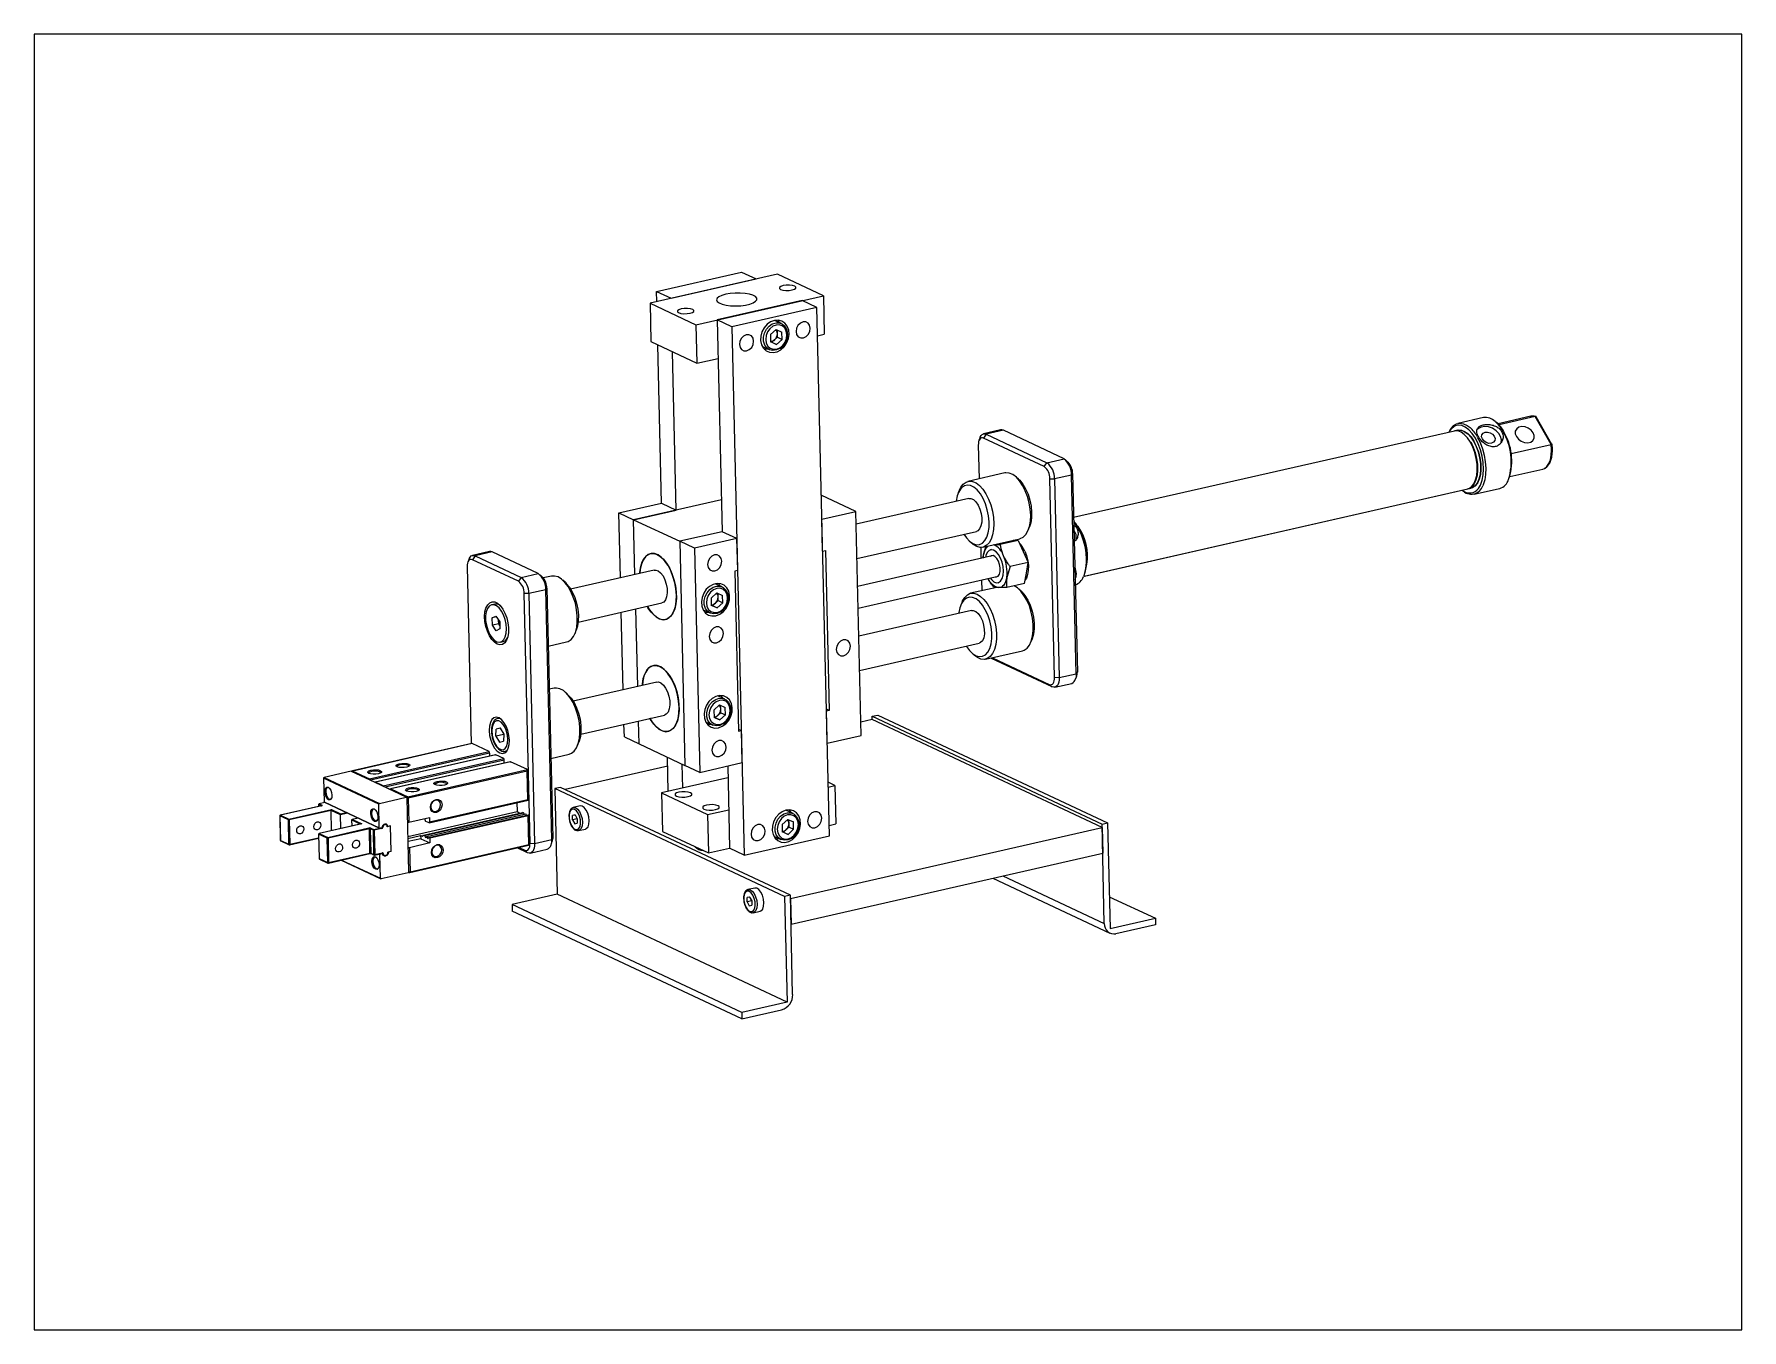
# Paper-space layout 'Layout1' of a CAD drawing. Header units: millimetres. Extents: x 0 to 257, y 0 to 195.
# The model-space entities are those that its viewports show. They can reach past a viewport. Long polylines and large blocks are cut down to what shows.
import ezdxf

# ---------------------------------------------------------------- set-up
doc = ezdxf.new("R2010")
doc.units = ezdxf.units.MM
doc.layers.get('0').update_dxf_attribs({"lineweight": 5})

msp = doc.modelspace()

# ---------------------------------------------------------------- linework, layer by layer
at = {"color": 18, "linetype": 'Continuous', "lineweight": 25, "true_color": 0x000000}
for p, q in [((206.69, 174.55), (199.15, 172.83)), ((199.53, 173.52), (204.57, 174.67)), ((200.4, 173.12), (205.44, 174.26)), ((204.57, 174.67), (205.44, 174.26)), ((209.42, 173.27), (206.69, 174.55)), ((199.55, 172.92), (199.53, 173.52)), ((199.53, 173.52), (200.4, 173.12)), ((201.87, 171.55), (209.42, 173.27)), ((208.16, 172.98), (203.13, 171.84)), ((209.03, 172.57), (208.16, 172.98)), ((209.42, 173.27), (209.47, 171)), ((199.15, 172.83), (201.87, 171.55)), ((199.15, 172.83), (199.2, 170.55)), ((209.03, 172.57), (204, 171.43)), ((209.77, 141.3), (209.03, 172.57)), ((201.87, 171.55), (201.92, 169.28)), ((204, 171.43), (203.13, 171.84)), ((203.13, 171.84), (203.42, 159.3)), ((204, 171.43), (204.73, 140.15)), ((206.62, 171.26), (206.28, 170.97)), ((206.28, 170.97), (206.29, 170.53)), ((206.93, 171.62), (206.52, 171.81)), ((206.62, 171.26), (206.96, 171.12)), ((206.69, 171.03), (206.69, 171.23)), ((206.7, 170.81), (206.69, 171.03)), ((206.97, 170.68), (206.96, 171.12)), ((207.3, 170.99), (207.29, 171.07)), ((209.07, 170.9), (209.47, 171)), ((199.2, 170.55), (201.92, 169.28)), ((199.83, 160.99), (199.61, 170.36)), ((200.7, 160.58), (200.48, 169.95)), ((205.8, 170.27), (206.21, 170.08)), ((206.36, 170.51), (206.29, 170.54)), ((206.64, 170.38), (206.29, 170.53)), ((206.53, 170.66), (206.36, 170.51)), ((206.36, 170.51), (206.64, 170.38)), ((206.7, 170.81), (206.53, 170.66)), ((206.97, 170.68), (206.64, 170.38)), ((206.7, 170.81), (206.97, 170.68)), ((201.92, 169.28), (203.18, 169.56)), ((248.49, 166.06), (246.98, 165.71)), ((251.3, 166.13), (249.36, 165.69)), ((251.56, 166.11), (249.42, 165.63)), ((252.5, 164.47), (251.56, 166.11)), ((252.55, 164.47), (251.62, 166.09)), ((218.7, 164.88), (218.62, 164.7)), ((219.91, 165.32), (218.9, 165.09)), ((219.06, 165.07), (218.9, 164.84)), ((222.49, 163.15), (218.9, 164.84)), ((220.07, 165.3), (219.06, 165.07)), ((219.06, 165.07), (222.65, 163.38)), ((223.66, 163.61), (220.07, 165.3)), ((246.78, 165.26), (224.23, 160.13)), ((246.78, 165.26), (224.23, 160.13)), ((246.97, 165.31), (246.8, 165.27)), ((246.99, 165.31), (246.97, 165.31)), ((218.58, 164.42), (218.63, 162.43)), ((250.13, 163.93), (252.5, 164.47)), ((220.15, 162.78), (217.97, 162.28)), ((222.49, 163.15), (222.65, 163.38)), ((222.65, 163.38), (223.66, 163.61)), ((223.91, 163.4), (223.77, 163.53)), ((250.05, 162.56), (252.01, 163.01)), ((217.47, 161.77), (217.4, 161.59)), ((220.97, 162.4), (220.83, 162.53)), ((222.83, 162.43), (223.1, 162.42)), ((223.1, 150.68), (222.83, 162.43)), ((224.11, 162.65), (223.1, 162.42)), ((223.1, 162.42), (223.38, 150.67)), ((224.11, 162.65), (224.17, 162.74)), ((224.39, 150.89), (224.11, 162.65)), ((224.17, 162.74), (224.45, 150.98)), ((224.86, 156.66), (247.75, 161.88)), ((224.87, 156.66), (247.56, 161.83)), ((247.75, 161.88), (247.77, 161.88)), ((247.94, 161.52), (249.45, 161.86)), ((197.31, 160.42), (199.83, 160.99)), ((203.38, 161.19), (198.18, 160.01)), ((199.83, 160.99), (200.7, 160.58)), ((211.34, 160.5), (209.29, 161.46)), ((218.03, 161.27), (211.35, 159.75)), ((197.31, 160.42), (198.18, 160.01)), ((197.4, 156.57), (197.31, 160.42)), ((198.18, 160.01), (200.7, 160.58)), ((198.26, 156.77), (198.18, 160.01)), ((198.18, 160.01), (200.91, 158.73)), ((209.32, 160.04), (211.34, 160.5)), ((209.37, 158.14), (209.32, 160.04)), ((211.65, 147.23), (211.34, 160.5)), ((203.42, 159.3), (200.91, 158.73)), ((204.29, 158.89), (201.78, 158.32)), ((204.29, 158.89), (203.42, 159.3)), ((204.34, 157), (204.29, 158.89)), ((211.4, 157.71), (218.47, 159.32)), ((218.04, 158.76), (218.18, 158.63)), ((218.86, 158.38), (221.04, 158.88)), ((220.95, 158.78), (219.89, 158.54)), ((220.95, 158.78), (220.67, 158.8)), ((220.74, 158.81), (220.8, 158.79)), ((220.95, 158.78), (221.24, 158.13)), ((221.54, 159.39), (221.62, 159.58)), ((224.65, 159.35), (224.49, 159.6)), ((189.65, 158.12), (188.64, 157.89)), ((188.8, 157.87), (188.64, 157.64)), ((189.81, 158.1), (188.8, 157.87)), ((188.8, 157.87), (191.52, 156.59)), ((192.53, 156.82), (189.81, 158.1)), ((201.78, 158.32), (200.91, 158.73)), ((200.91, 158.73), (201.22, 145.46)), ((201.78, 158.32), (202.09, 145.05)), ((209.37, 158.14), (209.54, 158.18)), ((209.54, 158.18), (209.76, 148.71)), ((219.49, 157.88), (211.44, 156.05)), ((218.73, 158.37), (218.74, 157.71)), ((218.9, 157.74), (218.9, 157.94)), ((219.36, 158.24), (219.31, 158.23)), ((219.54, 158.54), (219.89, 158.54)), ((221.24, 158.13), (221.53, 157.48)), ((188.32, 157.23), (188.57, 146.74)), ((188.44, 157.69), (188.37, 157.5)), ((191.36, 156.36), (188.64, 157.64)), ((191.52, 156.59), (192.53, 156.82)), ((192.78, 156.61), (192.64, 156.74)), ((199.4, 157.03), (194.45, 155.9)), ((204.34, 157), (204.17, 156.96)), ((204.17, 156.96), (204.39, 147.48)), ((220.47, 157.24), (220.27, 156.59)), ((221.53, 157.48), (220.47, 157.24)), ((221.33, 156.23), (221.43, 156.85)), ((221.43, 156.85), (221.53, 157.48)), ((191.52, 156.59), (191.36, 156.36)), ((192.98, 155.86), (191.97, 155.63)), ((193.32, 156.67), (192.83, 156.56)), ((193.04, 155.95), (192.98, 155.86)), ((193.33, 141.07), (192.98, 155.86)), ((193.04, 155.95), (193.39, 141.16)), ((194.14, 156.29), (193.99, 156.42)), ((203.42, 156.03), (203.01, 156.22)), ((211.47, 154.78), (219.77, 156.67)), ((219.68, 156), (218.13, 155.65)), ((218.77, 156.44), (218.79, 155.8)), ((219.76, 156.28), (219.81, 156.29)), ((220.27, 155.99), (219.78, 155.99)), ((221.33, 156.23), (220.27, 155.99)), ((221.13, 155.77), (220.99, 155.9)), ((224.85, 156.68), (224.86, 156.69)), ((189.96, 155.01), (189.78, 154.97)), ((191.97, 155.63), (191.7, 155.64)), ((192.05, 140.86), (191.7, 155.64)), ((191.97, 155.63), (192.32, 140.84)), ((194.89, 153.95), (199.85, 155.08)), ((198.42, 150.13), (198.31, 154.73)), ((203.11, 155.67), (202.77, 155.37)), ((202.77, 155.37), (202.78, 154.93)), ((202.85, 154.92), (202.78, 154.95)), ((203.13, 154.79), (202.78, 154.93)), ((203.02, 155.07), (202.85, 154.92)), ((202.85, 154.92), (203.13, 154.79)), ((203.19, 155.22), (203.02, 155.07)), ((203.11, 155.67), (203.45, 155.53)), ((203.46, 155.09), (203.13, 154.79)), ((203.18, 155.43), (203.18, 155.64)), ((203.19, 155.22), (203.18, 155.43)), ((203.19, 155.22), (203.46, 155.09)), ((203.46, 155.09), (203.45, 155.53)), ((203.79, 155.4), (203.78, 155.48)), ((217.63, 155.13), (217.55, 154.95)), ((189.81, 154.2), (190.03, 154.3)), ((190.06, 154.25), (189.81, 154.2)), ((189.82, 153.76), (189.81, 154.2)), ((190.19, 153.84), (189.82, 153.76)), ((190.04, 153.43), (189.82, 153.76)), ((190.03, 154.3), (190.25, 153.97)), ((190.18, 154.07), (190.18, 154.06)), ((190.18, 154.06), (190.18, 154.07)), ((190.19, 153.84), (190.18, 154.06)), ((190.25, 153.74), (190.19, 153.84)), ((190.25, 153.97), (190.25, 153.54)), ((197.56, 149.94), (197.45, 154.53)), ((202.29, 154.68), (202.7, 154.49)), ((202.4, 154.52), (202.59, 154.54)), ((218.18, 154.64), (211.51, 153.12)), ((190.25, 153.54), (190.04, 153.43)), ((190.29, 152.76), (190.46, 152.8)), ((193.12, 152.52), (194.2, 152.77)), ((194.71, 153.28), (194.78, 153.46)), ((211.56, 151.08), (218.63, 152.69)), ((221.7, 152.76), (221.77, 152.94)), ((218.2, 152.13), (218.34, 151.99)), ((219.02, 151.75), (221.2, 152.25)), ((219.37, 151.8), (219.33, 151.82)), ((219.37, 151.8), (219.34, 151.82)), ((222.96, 150.11), (219.37, 151.8)), ((219.43, 151.84), (222.79, 150.26)), ((223.1, 150.68), (223.38, 150.67)), ((223.38, 150.67), (224.39, 150.89)), ((224.33, 150.52), (224.4, 150.71)), ((224.39, 150.89), (224.45, 150.98)), ((193.47, 150.03), (193.18, 149.97)), ((194.29, 149.65), (194.15, 149.79)), ((199.56, 150.39), (194.61, 149.26)), ((222.79, 150.26), (222.96, 150.11)), ((223.12, 150.09), (224.13, 150.32)), ((203.26, 149.04), (202.93, 148.74)), ((202.93, 148.74), (202.94, 148.3)), ((203.58, 149.39), (203.16, 149.59)), ((203.26, 149.04), (203.6, 148.89)), ((203.34, 148.8), (203.33, 149.01)), ((203.34, 148.58), (203.34, 148.8)), ((203.61, 148.45), (203.6, 148.89)), ((203.95, 148.77), (203.94, 148.84)), ((209.76, 148.71), (209.59, 148.79)), ((209.76, 148.71), (209.59, 148.67)), ((209.64, 146.77), (209.59, 148.67)), ((190.03, 147.19), (190.05, 147.61)), ((190.28, 147.67), (190.05, 147.61)), ((190.29, 147.66), (190.05, 147.61)), ((190.13, 148.25), (190.27, 148.24)), ((190.23, 148.27), (190.14, 148.25)), ((190.28, 147.67), (190.49, 147.31)), ((195.05, 147.31), (200, 148.44)), ((197.63, 147.15), (197.61, 147.9)), ((198.5, 146.74), (198.47, 148.09)), ((202.44, 148.05), (202.86, 147.85)), ((202.55, 147.89), (202.75, 147.9)), ((203.01, 148.28), (202.94, 148.31)), ((203.28, 148.16), (202.94, 148.3)), ((203.18, 148.43), (203.01, 148.28)), ((203.01, 148.28), (203.28, 148.16)), ((203.34, 148.58), (203.18, 148.43)), ((203.61, 148.45), (203.28, 148.16)), ((203.34, 148.58), (203.61, 148.45)), ((212.31, 148.18), (211.63, 148.02)), ((212.3, 148.37), (212.64, 148.44)), ((212.3, 148.37), (225.91, 141.98)), ((212.31, 148.18), (212.3, 148.37)), ((225.91, 141.79), (212.31, 148.18)), ((212.64, 148.44), (226.24, 142.06)), ((188.61, 146.75), (181.53, 145.14)), ((188.62, 146.75), (181.55, 145.13)), ((189.62, 146.28), (188.62, 146.75)), ((190.49, 147.29), (190.03, 147.19)), ((190.03, 147.19), (190.24, 146.83)), ((190.24, 146.83), (190.47, 146.89)), ((190.49, 147.31), (190.47, 146.89)), ((194.86, 146.65), (194.94, 146.83)), ((197.63, 147.15), (198.5, 146.74)), ((198.5, 146.74), (201.22, 145.46)), ((204.39, 147.6), (204.56, 147.52)), ((204.39, 147.48), (204.56, 147.52)), ((204.6, 145.63), (204.56, 147.52)), ((209.64, 146.77), (211.65, 147.23)), ((182.54, 144.67), (189.62, 146.28)), ((189.65, 146.18), (182.61, 144.58)), ((190.01, 146.09), (182.88, 144.47)), ((190.02, 146.09), (182.89, 144.47)), ((183.36, 144.25), (190.49, 145.87)), ((190.52, 145.77), (183.48, 144.17)), ((190.88, 145.68), (183.78, 144.07)), ((190.89, 145.68), (183.81, 144.07)), ((190.49, 145.87), (190.02, 146.09)), ((190.58, 146.3), (190.68, 146.32)), ((191.89, 145.21), (190.89, 145.68)), ((193.28, 145.88), (194.36, 146.13)), ((200.23, 143.92), (200.18, 145.95)), ((202.09, 145.05), (204.6, 145.63)), ((183.09, 143.16), (179.81, 144.7)), ((179.81, 144.7), (179.85, 143.31)), ((181.45, 145.12), (179.85, 144.75)), ((179.85, 144.75), (183.13, 143.21)), ((184.72, 143.58), (181.45, 145.12)), ((184.75, 143.58), (181.47, 145.11)), ((181.55, 145.13), (182.54, 144.67)), ((184.81, 143.6), (191.89, 145.21)), ((191.87, 145.13), (184.84, 143.53)), ((191.91, 143.44), (191.87, 145.13)), ((191.94, 143.41), (191.9, 145.19)), ((200.2, 145.42), (194.12, 144.04)), ((203.76, 144.72), (199.83, 143.83)), ((201.09, 144.11), (201.05, 145.54)), ((202.09, 145.05), (201.22, 145.46)), ((203.75, 145.43), (203.86, 140.56)), ((183.36, 144.25), (182.89, 144.47)), ((183.13, 143.21), (184.72, 143.58)), ((183.81, 144.07), (184.81, 143.6)), ((193.85, 144.16), (193.52, 144.09)), ((207.12, 137.7), (193.52, 144.09)), ((193.52, 144.09), (193.66, 137.83)), ((207.46, 137.78), (193.85, 144.16)), ((199.83, 143.83), (199.88, 141.55)), ((199.83, 143.83), (202.55, 142.55)), ((210.1, 144.27), (209.69, 144.46)), ((209.7, 144.18), (210.1, 144.27)), ((210.1, 144.27), (210.15, 142)), ((179.71, 143.07), (177.26, 142.51)), ((179.72, 143.07), (177.27, 142.51)), ((177.77, 142.28), (180.29, 142.85)), ((180.27, 142.79), (177.79, 142.23)), ((179.53, 143.15), (179.53, 143.03)), ((179.69, 143.07), (179.53, 143.14)), ((179.53, 143.14), (179.54, 143.03)), ((179.89, 143.26), (179.56, 143.19)), ((179.9, 143.26), (179.57, 143.19)), ((179.57, 143.19), (179.74, 143.1)), ((179.85, 143.31), (183.12, 141.77)), ((179.87, 143.28), (183.14, 141.74)), ((180.3, 141.6), (180.27, 142.79)), ((180.82, 142.54), (180.27, 142.79)), ((180.29, 142.85), (180.83, 142.59)), ((181.24, 142.63), (180.82, 142.54)), ((180.83, 142.59), (181.16, 142.67)), ((183.12, 141.77), (183.09, 143.16)), ((184.87, 139.16), (184.77, 143.54)), ((184.82, 141.25), (191.28, 142.73)), ((184.84, 143.53), (184.88, 142.11)), ((185.74, 141.34), (191.61, 142.68)), ((185.8, 141.32), (191.67, 142.66)), ((185.93, 141.26), (191.8, 142.59)), ((186.07, 142.07), (191.94, 143.41)), ((186.09, 142.12), (191.91, 143.44)), ((191.27, 143.26), (191.28, 142.73)), ((191.28, 142.73), (191.45, 142.64)), ((191.67, 142.66), (191.61, 142.68)), ((191.71, 142.57), (191.67, 142.66)), ((191.84, 142.51), (191.8, 142.59)), ((195.01, 143.06), (194.61, 142.96)), ((202.55, 142.55), (203.81, 142.84)), ((207.62, 142.62), (207.2, 142.81)), ((177.23, 142.47), (177.26, 141.03)), ((177.74, 142.23), (177.24, 142.47)), ((177.24, 142.47), (177.27, 141.02)), ((177.27, 142.51), (177.77, 142.28)), ((177.77, 140.79), (177.74, 142.23)), ((177.79, 142.23), (177.83, 140.79)), ((182.06, 142), (179.56, 141.43)), ((182.08, 142.01), (179.57, 141.43)), ((180.07, 141.2), (182.51, 141.76)), ((182.54, 141.71), (180.09, 141.15)), ((180.84, 141.73), (180.82, 142.54)), ((181.48, 142.23), (181.49, 141.87)), ((181.99, 141.99), (181.48, 142.23)), ((181.86, 142.34), (181.52, 142.26)), ((181.87, 142.34), (181.54, 142.26)), ((181.54, 142.26), (182.08, 142.01)), ((181.83, 142.35), (181.84, 142.33)), ((182.57, 140.27), (182.54, 141.71)), ((182.77, 141.62), (182.59, 141.7)), ((182.59, 141.7), (182.63, 140.26)), ((182.63, 141.75), (182.8, 141.67)), ((182.8, 140.18), (182.77, 141.62)), ((182.8, 141.67), (183.13, 141.74)), ((183.26, 141.72), (182.82, 141.62)), ((182.82, 141.62), (182.86, 140.18)), ((183.29, 141.76), (183.17, 141.74)), ((183.79, 141.88), (183.59, 141.83)), ((183.61, 141.85), (183.63, 141.84)), ((183.79, 141.88), (183.63, 141.84)), ((183.83, 140.36), (183.79, 141.88)), ((184.8, 142.13), (184.85, 142.11)), ((184.88, 142.11), (186.09, 142.38)), ((185.79, 142.31), (185.83, 142.2)), ((185.86, 142.17), (186.06, 142.08)), ((186.06, 141.2), (191.93, 142.53)), ((186.09, 142.38), (186.09, 142.12)), ((186.11, 141.17), (191.93, 142.5)), ((191.95, 142.52), (191.93, 142.53)), ((191.98, 140.77), (191.93, 142.5)), ((192, 140.79), (191.96, 142.51)), ((194.56, 142.23), (194.57, 142.49)), ((194.84, 142.3), (194.56, 142.23)), ((194.56, 142.23), (194.69, 142.01)), ((194.71, 142.53), (194.57, 142.49)), ((194.72, 142.52), (194.57, 142.49)), ((194.69, 142.01), (194.83, 142.04)), ((194.71, 142.53), (194.84, 142.3)), ((194.84, 142.3), (194.83, 142.04)), ((194.92, 141.6), (195.33, 141.69)), ((199.88, 141.55), (202.61, 140.28)), ((202.55, 142.55), (202.61, 140.28)), ((207.3, 142.26), (206.97, 141.97)), ((206.97, 141.97), (206.98, 141.53)), ((207.21, 141.66), (207.05, 141.51)), ((207.38, 141.81), (207.21, 141.66)), ((207.3, 142.26), (207.64, 142.12)), ((207.65, 141.68), (207.32, 141.38)), ((207.38, 142.03), (207.37, 142.23)), ((207.38, 141.81), (207.38, 142.03)), ((207.38, 141.81), (207.65, 141.68)), ((207.46, 137.59), (225.91, 141.79)), ((207.65, 141.68), (207.64, 142.12)), ((207.98, 141.99), (207.98, 142.07)), ((209.75, 141.9), (210.15, 142)), ((225.91, 141.98), (226.24, 142.06)), ((226.04, 136.1), (225.91, 141.98)), ((225.91, 141.79), (225.95, 140.27)), ((226.24, 142.06), (226.39, 135.8)), ((177.27, 141.02), (177.77, 140.79)), ((177.29, 141), (177.79, 140.76)), ((177.81, 140.76), (179.53, 141.15)), ((177.83, 140.79), (179.53, 141.18)), ((179.53, 141.39), (179.56, 139.95)), ((180.03, 141.15), (179.53, 141.39)), ((179.53, 141.39), (179.57, 139.95)), ((179.57, 141.43), (180.07, 141.2)), ((180.07, 139.71), (180.03, 141.15)), ((180.09, 141.15), (180.12, 139.71)), ((184.82, 141.14), (185.57, 141.31)), ((185.58, 141.12), (184.83, 140.95)), ((184.84, 140.63), (184.91, 140.59)), ((186.12, 140.87), (184.91, 140.59)), ((184.91, 140.59), (184.95, 139.17)), ((184.93, 139.13), (191.96, 140.73)), ((184.95, 139.17), (191.98, 140.77)), ((185.68, 141.26), (185.57, 141.31)), ((185.57, 141.31), (185.58, 141.12)), ((185.58, 141.12), (186.12, 140.87)), ((185.68, 141.26), (185.74, 141.34)), ((185.74, 141.34), (185.8, 141.32)), ((185.8, 141.32), (185.87, 141.17)), ((185.87, 141.17), (185.93, 141.26)), ((185.93, 141.26), (186, 141.11)), ((186, 141.11), (186.06, 141.2)), ((186.06, 141.2), (186.11, 141.17)), ((186.11, 141.17), (186.12, 140.87)), ((191.9, 140.29), (191.29, 140.58)), ((191.4, 140.6), (191.73, 140.44)), ((192.05, 140.86), (192.32, 140.84)), ((192.32, 140.84), (193.33, 141.07)), ((193.27, 140.7), (193.34, 140.89)), ((193.39, 141.16), (193.33, 141.07)), ((202.61, 140.28), (203.86, 140.56)), ((204.73, 140.15), (203.86, 140.56)), ((204.73, 140.15), (209.77, 141.3)), ((206.48, 141.27), (206.89, 141.08)), ((207.05, 141.51), (206.98, 141.54)), ((207.32, 141.38), (206.98, 141.53)), ((207.05, 141.51), (207.32, 141.38)), ((179.57, 139.95), (180.07, 139.71)), ((179.58, 139.92), (180.08, 139.68)), ((180.11, 139.68), (182.56, 140.24)), ((180.12, 139.71), (182.57, 140.27)), ((180.86, 139.85), (183.21, 138.74)), ((180.89, 139.86), (183.19, 138.78)), ((182.63, 140.26), (182.8, 140.18)), ((182.64, 140.24), (182.82, 140.15)), ((182.84, 140.15), (183.28, 140.25)), ((182.86, 140.18), (183.3, 140.28)), ((183.16, 140.16), (183.07, 140.2)), ((183.19, 138.78), (183.16, 140.16)), ((183.18, 140.23), (183.2, 140.22)), ((183.33, 140.25), (183.2, 140.22)), ((183.28, 140.25), (183.29, 140.25)), ((183.32, 140.25), (183.33, 140.25)), ((183.83, 140.36), (183.63, 140.32)), ((183.83, 140.36), (183.66, 140.33)), ((191.73, 140.44), (191.9, 140.29)), ((192.06, 140.27), (193.07, 140.5)), ((207.5, 136.07), (225.95, 140.27)), ((184.83, 139.1), (183.24, 138.74)), ((184.87, 139.14), (184.89, 139.13)), ((219.44, 138.79), (226.38, 135.53)), ((220.03, 138.93), (226.04, 136.1)), ((193.66, 137.83), (190.98, 137.22)), ((207.27, 131.44), (193.66, 137.83)), ((204.9, 137.38), (204.91, 137.64)), ((205.05, 137.67), (204.91, 137.64)), ((205.06, 137.67), (204.91, 137.64)), ((205.35, 138.2), (204.95, 138.11)), ((205.05, 137.67), (205.18, 137.45)), ((207.46, 137.78), (207.12, 137.7)), ((207.12, 137.7), (207.27, 131.44)), ((207.59, 131.9), (207.46, 137.78)), ((207.46, 137.59), (207.5, 136.07)), ((226.34, 137.69), (229.07, 136.41)), ((204.58, 130.83), (190.98, 137.22)), ((190.98, 137.22), (190.99, 136.84)), ((204.59, 130.45), (190.99, 136.84)), ((205.18, 137.44), (204.9, 137.38)), ((204.9, 137.38), (205.03, 137.15)), ((205.03, 137.15), (205.17, 137.19)), ((205.18, 137.45), (205.17, 137.19)), ((205.26, 136.74), (205.67, 136.84)), ((226.39, 135.8), (229.07, 136.41)), ((229.08, 136.03), (226.73, 135.5)), ((229.07, 136.41), (229.08, 136.03)), ((207.27, 131.44), (204.58, 130.83)), ((204.58, 130.83), (204.59, 130.45)), ((204.59, 130.45), (206.94, 130.99))]:
    msp.add_line(p, q, dxfattribs=at)
at = {"color": 18, "linetype": 'Continuous', "lineweight": 25, "true_color": 0x000000, "flags": 128}
for points in [[(203.63, 173.36), (203.4, 173.29), (203.22, 173.21), (203.12, 173.12), (203.08, 173.02), (203.12, 172.93), (203.24, 172.84), (203.42, 172.77), (203.65, 172.71), (203.92, 172.68), (204.22, 172.67), (204.52, 172.68), (204.8, 172.72), (205.06, 172.77), (205.26, 172.85), (205.4, 172.94), (205.47, 173.03), (205.47, 173.13), (205.39, 173.22), (205.24, 173.3), (205.04, 173.36), (204.78, 173.41), (204.49, 173.43), (204.19, 173.43), (203.9, 173.4), (203.63, 173.36)], [(207.03, 173.87), (206.89, 173.82), (206.81, 173.76), (206.81, 173.7), (206.88, 173.64), (207.02, 173.6), (207.2, 173.58), (207.39, 173.58), (207.57, 173.61), (207.71, 173.66), (207.79, 173.71), (207.79, 173.78), (207.72, 173.83), (207.58, 173.87), (207.4, 173.9), (207.21, 173.89), (207.03, 173.87)], [(200.99, 172.49), (200.85, 172.44), (200.77, 172.38), (200.77, 172.32), (200.84, 172.27), (200.98, 172.22), (201.16, 172.2), (201.35, 172.21), (201.53, 172.23), (201.67, 172.28), (201.75, 172.34), (201.75, 172.4), (201.68, 172.46), (201.55, 172.5), (201.37, 172.52), (201.17, 172.52), (200.99, 172.49)], [(204.85, 170.96), (204.69, 170.88), (204.56, 170.75), (204.47, 170.58), (204.44, 170.39), (204.48, 170.21), (204.57, 170.08), (204.71, 170.01), (204.87, 170.01), (205.03, 170.08), (205.17, 170.21), (205.25, 170.39), (205.28, 170.58), (205.25, 170.75), (205.15, 170.89), (205.01, 170.96), (204.85, 170.96)], [(206.52, 171.81), (206.29, 171.73), (206.08, 171.58), (205.91, 171.37), (205.78, 171.13), (205.71, 170.87), (205.7, 170.61), (205.76, 170.37), (205.87, 170.16), (206.03, 170.01), (206.23, 169.92), (206.45, 169.9), (206.68, 169.95), (206.89, 170.07), (207.09, 170.25), (207.24, 170.47), (207.34, 170.73), (207.38, 170.99), (207.36, 171.24), (207.27, 171.47), (207.14, 171.65), (206.96, 171.77), (206.74, 171.83), (206.52, 171.81)], [(206.83, 170.14), (206.64, 170.06), (206.43, 170.03), (206.23, 170.07), (206.06, 170.18), (205.94, 170.35), (205.87, 170.57), (205.86, 170.81), (205.92, 171.05), (206.04, 171.28), (206.2, 171.47), (206.39, 171.6), (206.61, 171.66), (206.81, 171.66), (207, 171.58), (207.15, 171.44), (207.25, 171.24), (207.28, 171.09)], [(207.26, 170.97), (207.22, 171.18), (207.13, 171.36), (206.98, 171.48), (206.8, 171.54), (206.61, 171.53), (206.42, 171.46), (206.24, 171.31), (206.11, 171.13), (206.02, 170.91), (206, 170.68), (206.03, 170.47), (206.13, 170.29), (206.27, 170.16), (206.45, 170.1), (206.64, 170.11), (206.84, 170.19), (207.01, 170.33), (207.15, 170.52), (207.23, 170.74), (207.26, 170.97)], [(206.82, 171.67), (206.82, 171.68), (206.71, 171.83)], [(208.21, 171.72), (208.05, 171.65), (207.91, 171.51), (207.82, 171.34), (207.8, 171.15), (207.83, 170.98), (207.93, 170.84), (208.07, 170.77), (208.23, 170.77), (208.39, 170.85), (208.52, 170.98), (208.61, 171.15), (208.64, 171.34), (208.6, 171.52), (208.51, 171.65), (208.37, 171.72), (208.21, 171.72)], [(205.91, 170.11), (205.99, 170.11), (206.1, 170.13)], [(251.56, 166.11), (251.38, 166.14), (251.3, 166.13)], [(218.9, 164.84), (218.83, 164.86), (218.77, 164.85), (218.72, 164.83), (218.67, 164.78), (218.63, 164.71), (218.6, 164.63), (218.59, 164.53), (218.58, 164.42)], [(218.7, 164.88), (218.7, 164.9), (218.76, 164.99), (218.82, 165.05), (218.89, 165.09), (218.97, 165.09), (219.06, 165.07)], [(220.07, 165.3), (219.98, 165.32), (219.91, 165.32)], [(246.46, 165.19), (246.57, 165.4), (246.72, 165.58), (246.9, 165.69), (247.1, 165.73), (247.31, 165.69), (247.53, 165.59), (247.7, 165.46)], [(248.02, 164.83), (247.83, 165.11), (247.63, 165.33), (247.42, 165.49), (247.21, 165.59), (247, 165.61), (246.81, 165.56), (246.64, 165.43), (246.49, 165.25), (246.46, 165.19)], [(247.72, 164.6), (247.55, 164.86), (247.36, 165.06), (247.17, 165.2), (246.98, 165.27), (246.79, 165.27), (246.76, 165.26)], [(246.97, 165.31), (246.98, 165.31), (247.17, 165.31), (247.36, 165.24), (247.56, 165.1), (247.74, 164.9), (247.91, 164.65)], [(246.99, 165.31), (247, 165.32), (247.19, 165.31), (247.38, 165.24), (247.57, 165.11), (247.76, 164.91), (247.93, 164.65)], [(246.99, 165.31), (247, 165.32), (247.19, 165.31), (247.38, 165.24), (247.57, 165.11), (247.76, 164.91), (247.93, 164.65)], [(248.2, 161.86), (248.32, 162.06), (248.42, 162.34), (248.48, 162.66), (248.49, 163.01), (248.47, 163.39), (248.41, 163.77), (248.31, 164.15), (248.18, 164.5), (248.02, 164.83)], [(249.54, 164.57), (249.56, 164.73), (249.51, 164.93), (249.4, 165.12), (249.24, 165.28), (249.03, 165.42), (248.8, 165.5), (248.57, 165.52), (248.36, 165.49), (248.19, 165.4), (248.11, 165.33)], [(248.13, 164.9), (248.3, 164.58), (248.43, 164.21), (248.54, 163.83), (248.6, 163.44), (248.63, 163.06), (248.62, 162.69), (248.57, 162.36), (248.48, 162.07), (248.46, 162.02)], [(248.43, 164.79), (248.38, 164.92), (248.4, 165.04), (248.47, 165.14), (248.59, 165.19), (248.74, 165.2), (248.89, 165.15), (249.03, 165.07), (249.13, 164.95), (249.18, 164.82), (249.16, 164.69), (249.09, 164.6), (248.97, 164.54), (248.82, 164.53), (248.66, 164.58), (248.52, 164.67), (248.43, 164.79)], [(250.44, 164.93), (250.56, 164.77), (250.73, 164.65), (250.92, 164.58), (251.12, 164.56), (251.29, 164.6), (251.42, 164.7), (251.5, 164.83), (251.5, 164.99), (251.44, 165.16), (251.32, 165.31), (251.15, 165.43), (250.96, 165.5), (250.76, 165.52), (250.59, 165.48), (250.46, 165.39), (250.38, 165.25), (250.37, 165.09), (250.44, 164.93)], [(247.74, 164.61), (247.89, 164.31), (248.01, 163.98), (248.09, 163.64), (248.14, 163.29), (248.15, 162.95), (248.12, 162.64), (248.05, 162.36), (247.95, 162.13), (247.82, 161.97), (247.66, 161.86), (247.56, 161.83)], [(247.56, 161.83), (247.63, 161.86), (247.79, 161.96), (247.93, 162.13), (248.03, 162.36), (248.1, 162.63), (248.13, 162.95), (248.12, 163.28), (248.07, 163.63), (247.98, 163.98), (247.86, 164.31), (247.72, 164.6)], [(247.91, 164.65), (248.06, 164.35), (248.18, 164.02), (248.26, 163.68), (248.31, 163.33), (248.32, 162.99), (248.29, 162.68), (248.22, 162.4), (248.12, 162.17), (247.99, 162), (247.83, 161.9), (247.75, 161.88)], [(247.93, 164.65), (248.07, 164.35), (248.19, 164.03), (248.28, 163.68), (248.33, 163.33), (248.34, 162.99), (248.31, 162.68), (248.24, 162.4), (248.14, 162.18), (248, 162.01), (247.84, 161.9), (247.77, 161.88)], [(247.93, 164.65), (248.07, 164.35), (248.19, 164.03), (248.28, 163.68), (248.33, 163.33), (248.34, 162.99), (248.31, 162.68), (248.24, 162.4), (248.14, 162.18), (248, 162.01), (247.84, 161.9), (247.77, 161.88)], [(252.01, 163.01), (252.1, 163.04), (252.25, 163.15), (252.37, 163.33), (252.46, 163.56), (252.51, 163.83), (252.53, 164.14), (252.5, 164.47)], [(221.04, 158.88), (221.07, 158.89), (221.24, 158.97), (221.4, 159.13), (221.52, 159.34), (221.61, 159.61), (221.67, 159.93), (221.69, 160.27), (221.66, 160.64), (221.6, 161.01), (221.5, 161.38), (221.37, 161.72), (221.21, 162.04), (221.03, 162.31), (220.84, 162.53), (220.63, 162.68), (220.42, 162.77), (220.22, 162.79), (220.15, 162.78)], [(217.47, 161.77), (217.55, 161.94), (217.69, 162.12)], [(217.73, 159.15), (217.88, 158.93), (218.07, 158.73), (218.27, 158.6), (218.47, 158.53), (218.65, 158.54), (218.83, 158.62), (218.97, 158.77), (219.09, 158.98), (219.18, 159.24), (219.22, 159.55), (219.23, 159.89), (219.19, 160.24), (219.12, 160.6), (219.01, 160.94), (218.87, 161.26), (218.71, 161.54), (218.52, 161.77), (218.33, 161.93), (218.13, 162.03), (217.94, 162.06), (217.76, 162.02), (217.6, 161.9), (217.6, 161.9)], [(217.69, 162.12), (217.86, 162.24), (218.04, 162.29), (218.24, 162.28), (218.45, 162.19), (218.66, 162.03), (218.85, 161.81), (219.03, 161.54), (219.19, 161.23), (219.32, 160.88), (219.42, 160.51), (219.48, 160.14), (219.51, 159.77), (219.49, 159.43), (219.43, 159.12), (219.34, 158.85), (219.22, 158.63), (219.06, 158.48), (218.89, 158.39), (218.69, 158.37), (218.49, 158.43), (218.28, 158.55), (218.18, 158.63)], [(220.97, 162.4), (221.04, 162.34), (221.22, 162.11), (221.39, 161.83), (221.53, 161.52), (221.64, 161.17), (221.71, 160.81), (221.74, 160.46), (221.74, 160.12), (221.69, 159.82), (221.62, 159.58)], [(218.03, 161.27), (218.15, 161.27), (218.3, 161.2), (218.44, 161.07), (218.57, 160.87), (218.68, 160.64), (218.75, 160.38), (218.79, 160.11), (218.79, 159.86), (218.74, 159.64), (218.66, 159.46), (218.55, 159.35), (218.47, 159.32)], [(224.24, 159.87), (224.29, 159.8), (224.48, 159.52)], [(224.48, 159.52), (224.65, 159.19), (224.78, 158.83), (224.89, 158.44), (224.95, 158.05), (224.98, 157.67), (224.97, 157.31), (224.92, 156.97), (224.83, 156.68), (224.81, 156.64)], [(188.44, 157.69), (188.45, 157.7), (188.5, 157.79), (188.56, 157.86), (188.63, 157.89), (188.71, 157.89), (188.8, 157.87)], [(189.81, 158.1), (189.72, 158.12), (189.65, 158.12)], [(198.54, 156.83), (198.55, 156.91), (198.6, 157.23), (198.68, 157.51), (198.8, 157.73), (198.96, 157.89), (199.13, 157.99), (199.32, 158.01), (199.53, 157.97), (199.73, 157.85), (199.94, 157.68), (200.13, 157.44), (200.3, 157.15), (200.45, 156.82), (200.57, 156.47), (200.65, 156.1), (200.7, 155.72), (200.71, 155.36), (200.68, 155.03), (200.61, 154.73), (200.51, 154.48), (200.37, 154.28), (200.21, 154.15), (200.02, 154.09), (199.82, 154.1), (199.62, 154.18), (199.41, 154.33), (199.21, 154.54), (199.03, 154.8), (198.98, 154.88)], [(200.71, 155.54), (200.68, 155.91), (200.62, 156.28), (200.51, 156.65), (200.38, 156.99), (200.22, 157.3), (200.03, 157.56), (199.84, 157.77), (199.63, 157.92), (199.42, 158), (199.22, 158.01), (199.04, 157.95), (198.88, 157.82), (198.74, 157.62), (198.64, 157.37), (198.57, 157.08), (198.54, 156.83)], [(202.99, 156.98), (203.15, 157.05), (203.28, 157.18), (203.37, 157.36), (203.4, 157.55), (203.36, 157.72), (203.27, 157.85), (203.13, 157.93), (202.97, 157.92), (202.81, 157.85), (202.67, 157.72), (202.59, 157.54), (202.56, 157.36), (202.59, 157.18), (202.69, 157.05), (202.83, 156.98), (202.99, 156.98)], [(218.88, 157.74), (218.88, 157.79), (218.9, 157.94)], [(219.28, 156.56), (219.36, 156.47), (219.5, 156.34), (219.65, 156.28), (219.79, 156.29), (219.91, 156.37), (220, 156.52), (220.06, 156.72), (220.08, 156.96), (220.06, 157.23), (220, 157.49), (219.9, 157.74), (219.78, 157.95), (219.64, 158.11), (219.49, 158.21), (219.35, 158.23), (219.22, 158.19), (219.11, 158.07), (219.03, 157.89), (219.01, 157.77)], [(219.58, 156.63), (219.67, 156.62), (219.77, 156.67), (219.84, 156.78), (219.88, 156.95), (219.89, 157.15), (219.85, 157.36), (219.78, 157.55), (219.69, 157.72), (219.57, 157.84), (219.46, 157.89), (219.35, 157.87), (219.3, 157.84)], [(221.34, 158.15), (221.44, 157.88), (221.51, 157.58), (221.55, 157.29), (221.54, 157.01), (221.5, 156.76), (221.43, 156.55), (221.36, 156.44)], [(188.64, 157.64), (188.57, 157.66), (188.51, 157.66), (188.46, 157.63), (188.41, 157.58), (188.37, 157.52), (188.34, 157.43), (188.33, 157.33), (188.32, 157.23)], [(199.4, 157.03), (199.49, 157.03), (199.64, 156.98), (199.78, 156.86), (199.92, 156.68), (200.03, 156.45), (200.11, 156.19), (200.16, 155.93), (200.17, 155.67), (200.13, 155.44), (200.06, 155.26), (199.96, 155.13), (199.85, 155.08)], [(194.2, 152.77), (194.31, 152.8), (194.48, 152.92), (194.62, 153.1), (194.73, 153.34), (194.81, 153.63), (194.84, 153.96), (194.84, 154.31), (194.8, 154.68), (194.73, 155.06), (194.61, 155.42), (194.47, 155.75), (194.3, 156.05), (194.11, 156.3), (193.91, 156.49), (193.71, 156.62), (193.5, 156.67), (193.32, 156.67)], [(194.14, 156.29), (194.19, 156.23), (194.38, 156.01), (194.55, 155.73), (194.69, 155.41), (194.8, 155.07), (194.87, 154.71), (194.91, 154.36), (194.9, 154.02), (194.86, 153.71), (194.78, 153.46)], [(203.05, 154.32), (203.28, 154.41), (203.48, 154.56), (203.66, 154.76), (203.78, 155), (203.85, 155.27), (203.86, 155.53), (203.81, 155.77), (203.7, 155.97), (203.54, 156.13), (203.34, 156.22), (203.12, 156.24), (202.89, 156.18), (202.67, 156.06), (202.48, 155.89), (202.33, 155.66), (202.23, 155.41), (202.19, 155.15), (202.21, 154.89), (202.29, 154.67), (202.43, 154.48), (202.61, 154.36), (202.82, 154.31), (203.05, 154.32)], [(203.32, 154.55), (203.13, 154.46), (202.92, 154.43), (202.72, 154.48), (202.55, 154.59), (202.43, 154.76), (202.36, 154.98), (202.35, 155.22), (202.41, 155.46), (202.53, 155.68), (202.69, 155.87), (202.88, 156.01), (203.1, 156.07), (203.3, 156.07), (203.49, 155.99), (203.64, 155.84), (203.74, 155.65), (203.77, 155.49)], [(203.74, 155.37), (203.71, 155.59), (203.61, 155.76), (203.47, 155.89), (203.29, 155.95), (203.1, 155.94), (202.91, 155.86), (202.73, 155.72), (202.6, 155.53), (202.51, 155.31), (202.49, 155.09), (202.52, 154.87), (202.62, 154.7), (202.76, 154.57), (202.94, 154.51), (203.13, 154.52), (203.33, 154.6), (203.5, 154.74), (203.63, 154.93), (203.72, 155.15), (203.74, 155.37)], [(203.31, 156.08), (203.24, 156.19), (203.2, 156.24)], [(220.27, 156.59), (220.24, 156.46), (220.2, 156.33), (220.15, 156.23), (220.09, 156.14), (220.02, 156.07), (219.95, 156.02), (219.86, 155.99), (219.78, 155.99)], [(221.2, 152.25), (221.3, 152.28), (221.47, 152.4), (221.61, 152.58), (221.72, 152.82), (221.8, 153.11), (221.84, 153.44), (221.84, 153.8), (221.8, 154.17), (221.72, 154.54), (221.61, 154.9), (221.46, 155.24), (221.29, 155.53), (221.1, 155.78), (220.9, 155.97), (220.71, 156.09)], [(221.13, 155.77), (221.16, 155.74), (221.35, 155.52), (221.52, 155.25), (221.66, 154.94), (221.78, 154.6), (221.86, 154.24), (221.9, 153.89), (221.9, 153.55), (221.86, 153.23), (221.78, 152.96), (221.77, 152.94)], [(190.1, 152.64), (189.94, 152.75), (189.78, 152.92), (189.64, 153.14), (189.52, 153.41), (189.43, 153.69), (189.38, 153.99), (189.36, 154.28), (189.38, 154.55), (189.44, 154.78), (189.54, 154.96), (189.66, 155.09), (189.8, 155.15), (189.96, 155.14), (190.12, 155.06), (190.28, 154.92), (190.43, 154.72), (190.56, 154.48), (190.67, 154.2), (190.74, 153.91), (190.77, 153.62), (190.77, 153.33), (190.73, 153.08), (190.65, 152.87), (190.55, 152.72), (190.41, 152.63), (190.26, 152.6), (190.1, 152.64)], [(190.65, 153.55), (190.63, 153.83), (190.57, 154.11), (190.48, 154.37), (190.35, 154.6), (190.21, 154.79), (190.06, 154.91), (189.91, 154.97), (189.76, 154.97), (189.63, 154.89), (189.53, 154.75), (189.45, 154.55), (189.42, 154.31), (189.42, 154.04), (189.46, 153.77), (189.54, 153.49), (189.65, 153.24), (189.78, 153.03), (189.93, 152.88), (190.08, 152.78), (190.23, 152.75), (190.37, 152.8), (190.49, 152.91), (190.58, 153.08), (190.63, 153.3), (190.65, 153.55)], [(198.98, 154.88), (199.12, 154.67), (199.31, 154.43), (199.51, 154.25), (199.72, 154.13), (199.92, 154.09), (200.12, 154.12), (200.29, 154.21), (200.44, 154.37), (200.56, 154.6), (200.65, 154.87), (200.7, 155.19), (200.71, 155.54)], [(217.88, 152.52), (217.89, 152.5), (218.07, 152.26), (218.26, 152.07), (218.46, 151.95), (218.66, 151.9), (218.84, 151.92), (219.01, 152.01), (219.15, 152.17), (219.27, 152.39), (219.34, 152.66), (219.38, 152.97), (219.38, 153.32), (219.34, 153.67), (219.26, 154.03), (219.15, 154.37), (219, 154.68), (218.83, 154.95), (218.65, 155.17), (218.45, 155.32), (218.25, 155.41), (218.06, 155.42), (217.88, 155.37), (217.73, 155.24), (217.6, 155.05), (217.5, 154.8), (217.44, 154.51), (217.44, 154.47)], [(217.63, 155.13), (217.65, 155.2), (217.78, 155.41), (217.94, 155.56), (218.11, 155.65), (218.31, 155.66), (218.51, 155.6), (218.72, 155.47), (218.92, 155.28), (219.11, 155.04), (219.28, 154.74), (219.43, 154.41), (219.54, 154.05), (219.62, 153.67), (219.66, 153.3), (219.66, 152.95), (219.62, 152.62), (219.54, 152.33), (219.43, 152.09), (219.29, 151.9), (219.12, 151.79), (218.94, 151.74), (218.73, 151.76), (218.53, 151.85), (218.34, 151.99)], [(218.18, 154.64), (218.29, 154.64), (218.44, 154.58), (218.58, 154.45), (218.72, 154.26), (218.83, 154.03), (218.9, 153.77), (218.94, 153.5), (218.95, 153.25), (218.91, 153.02), (218.83, 152.84), (218.72, 152.73), (218.63, 152.69)], [(203.09, 152.71), (203.25, 152.79), (203.38, 152.92), (203.47, 153.09), (203.5, 153.28), (203.46, 153.46), (203.37, 153.59), (203.23, 153.66), (203.07, 153.66), (202.91, 153.59), (202.77, 153.45), (202.69, 153.28), (202.66, 153.09), (202.69, 152.92), (202.79, 152.78), (202.93, 152.71), (203.09, 152.71)], [(210.59, 152.9), (210.43, 152.82), (210.3, 152.69), (210.21, 152.52), (210.18, 152.33), (210.22, 152.15), (210.31, 152.02), (210.45, 151.95), (210.61, 151.95), (210.77, 152.02), (210.9, 152.16), (210.99, 152.33), (211.02, 152.52), (210.98, 152.69), (210.89, 152.83), (210.75, 152.9), (210.59, 152.9)], [(198.7, 150.2), (198.7, 150.28), (198.75, 150.6), (198.84, 150.87), (198.96, 151.1), (199.11, 151.26), (199.29, 151.35), (199.48, 151.38), (199.68, 151.34), (199.89, 151.22), (200.09, 151.04), (200.28, 150.8), (200.46, 150.52), (200.61, 150.19), (200.73, 149.83), (200.81, 149.46), (200.86, 149.09), (200.87, 148.73), (200.84, 148.39), (200.77, 148.09), (200.66, 147.84), (200.53, 147.65), (200.36, 147.52), (200.18, 147.46), (199.98, 147.47), (199.77, 147.55), (199.57, 147.7), (199.37, 147.91), (199.18, 148.17), (199.14, 148.25)], [(200.87, 148.91), (200.84, 149.27), (200.77, 149.65), (200.67, 150.01), (200.54, 150.36), (200.37, 150.66), (200.19, 150.93), (199.99, 151.14), (199.79, 151.29), (199.58, 151.37), (199.38, 151.38), (199.2, 151.31), (199.03, 151.18), (198.9, 150.99), (198.79, 150.74), (198.72, 150.44), (198.7, 150.2)], [(222.79, 150.26), (222.85, 150.24), (222.91, 150.25), (222.97, 150.27), (223.02, 150.32), (223.06, 150.39), (223.08, 150.47), (223.1, 150.57), (223.1, 150.68)], [(223.38, 150.67), (223.38, 150.52), (223.35, 150.39), (223.32, 150.28), (223.27, 150.19), (223.2, 150.13), (223.13, 150.09), (223.05, 150.09), (222.96, 150.11)], [(194.36, 146.13), (194.5, 146.18), (194.66, 146.31), (194.8, 146.51), (194.9, 146.76), (194.97, 147.06), (195, 147.39), (195, 147.75), (194.95, 148.13), (194.86, 148.5), (194.74, 148.85), (194.6, 149.18), (194.42, 149.47), (194.23, 149.71), (194.03, 149.89), (193.82, 150), (193.62, 150.04), (193.47, 150.03)], [(194.29, 149.65), (194.48, 149.45), (194.65, 149.19), (194.8, 148.88), (194.92, 148.55), (195.01, 148.19), (195.05, 147.83), (195.06, 147.49), (195.03, 147.17), (194.96, 146.89), (194.94, 146.83)], [(199.56, 150.39), (199.65, 150.4), (199.79, 150.35), (199.94, 150.22), (200.07, 150.04), (200.19, 149.82), (200.27, 149.56), (200.32, 149.29), (200.32, 149.04), (200.29, 148.81), (200.22, 148.62), (200.11, 148.5), (200, 148.44)], [(199.14, 148.25), (199.27, 148.03), (199.47, 147.79), (199.67, 147.61), (199.88, 147.5), (200.08, 147.45), (200.27, 147.48), (200.45, 147.58), (200.6, 147.74), (200.72, 147.96), (200.81, 148.24), (200.86, 148.56), (200.87, 148.91)], [(203.21, 147.69), (203.43, 147.78), (203.64, 147.93), (203.81, 148.13), (203.94, 148.37), (204.01, 148.63), (204.02, 148.89), (203.97, 149.13), (203.86, 149.34), (203.7, 149.49), (203.5, 149.58), (203.28, 149.6), (203.05, 149.55), (202.83, 149.43), (202.64, 149.25), (202.49, 149.03), (202.39, 148.77), (202.35, 148.51), (202.37, 148.26), (202.45, 148.03), (202.59, 147.85), (202.77, 147.73), (202.98, 147.67), (203.21, 147.69)], [(203.47, 147.92), (203.29, 147.83), (203.08, 147.8), (202.88, 147.84), (202.71, 147.95), (202.58, 148.13), (202.52, 148.34), (202.51, 148.58), (202.57, 148.83), (202.68, 149.05), (202.84, 149.24), (203.04, 149.37), (203.25, 149.44), (203.46, 149.43), (203.65, 149.35), (203.8, 149.21), (203.89, 149.01), (203.93, 148.86)], [(203.9, 148.74), (203.86, 148.95), (203.77, 149.13), (203.63, 149.26), (203.45, 149.32), (203.26, 149.31), (203.06, 149.23), (202.89, 149.09), (202.75, 148.9), (202.67, 148.68), (202.64, 148.45), (202.68, 148.24), (202.77, 148.06), (202.92, 147.94), (203.09, 147.88), (203.29, 147.89), (203.48, 147.96), (203.66, 148.11), (203.79, 148.29), (203.88, 148.51), (203.9, 148.74)], [(203.47, 149.44), (203.4, 149.55), (203.36, 149.6)], [(190.25, 146.2), (190.41, 146.16), (190.55, 146.2), (190.67, 146.31), (190.76, 146.48), (190.81, 146.7), (190.83, 146.96), (190.8, 147.24), (190.73, 147.52), (190.63, 147.78), (190.5, 148), (190.36, 148.18), (190.2, 148.28), (190.05, 148.32), (189.91, 148.28), (189.79, 148.18), (189.7, 148.01), (189.64, 147.78), (189.63, 147.52), (189.65, 147.24), (189.72, 146.96), (189.82, 146.7), (189.95, 146.48), (190.1, 146.31), (190.25, 146.2)], [(190.06, 148.11), (189.94, 148.04), (189.86, 147.91), (189.8, 147.73), (189.78, 147.5), (189.8, 147.26), (189.86, 147.02), (189.95, 146.79), (190.06, 146.6), (190.19, 146.47), (190.33, 146.4), (190.46, 146.39), (190.58, 146.46), (190.66, 146.59), (190.72, 146.77), (190.74, 146.99), (190.72, 147.24), (190.66, 147.48), (190.57, 147.71), (190.46, 147.89), (190.33, 148.03), (190.19, 148.1), (190.06, 148.11)], [(203.25, 145.98), (203.41, 146.06), (203.54, 146.19), (203.63, 146.36), (203.66, 146.55), (203.62, 146.73), (203.52, 146.86), (203.39, 146.93), (203.22, 146.93), (203.07, 146.86), (202.93, 146.72), (202.84, 146.55), (202.82, 146.36), (202.85, 146.19), (202.95, 146.05), (203.09, 145.98), (203.25, 145.98)], [(189.65, 146.18), (189.64, 146.06), (189.64, 146.01)], [(190.01, 146.09), (190.01, 146.09), (190.02, 146.09)], [(190.51, 145.6), (190.51, 145.65), (190.52, 145.77)], [(190.7, 146.36), (190.65, 146.32), (190.57, 146.29)], [(190.88, 145.68), (190.88, 145.68), (190.89, 145.68)], [(181.55, 145.13), (181.54, 145.14), (181.53, 145.14)], [(183.07, 144.97), (182.92, 144.95), (182.76, 144.94), (182.61, 144.96), (182.5, 144.99), (182.44, 145.04), (182.45, 145.09), (182.51, 145.14), (182.62, 145.18), (182.77, 145.2), (182.93, 145.2), (183.08, 145.19), (183.19, 145.15), (183.25, 145.11), (183.25, 145.05), (183.18, 145.01), (183.07, 144.97)], [(183.14, 145.08), (183.05, 145.11), (182.92, 145.13), (182.78, 145.12), (182.66, 145.11), (182.56, 145.07), (182.51, 145.03), (182.5, 145)], [(183.2, 145.01), (183.19, 145.04), (183.14, 145.08)], [(184.75, 145.35), (184.6, 145.33), (184.44, 145.33), (184.29, 145.34), (184.18, 145.38), (184.12, 145.42), (184.12, 145.47), (184.19, 145.52), (184.3, 145.56), (184.45, 145.58), (184.61, 145.58), (184.76, 145.57), (184.87, 145.53), (184.93, 145.49), (184.92, 145.44), (184.86, 145.39), (184.75, 145.35)], [(184.82, 145.47), (184.72, 145.49), (184.6, 145.51), (184.46, 145.51), (184.33, 145.49), (184.24, 145.46), (184.18, 145.41), (184.18, 145.38)], [(184.87, 145.39), (184.87, 145.43), (184.82, 145.47)], [(180.32, 143.7), (180.31, 143.56), (180.27, 143.47), (180.2, 143.42), (180.12, 143.43), (180.04, 143.49), (179.97, 143.61), (179.92, 143.75), (179.9, 143.9), (179.91, 144.03), (179.95, 144.13), (180.02, 144.18), (180.1, 144.17), (180.18, 144.1), (180.25, 143.99), (180.3, 143.85), (180.32, 143.7)], [(180.17, 144.12), (180.13, 144.14), (180.06, 144.15), (180, 144.1), (179.96, 144.02), (179.95, 143.9), (179.97, 143.76), (180.01, 143.63), (180.08, 143.53), (180.15, 143.47), (180.22, 143.47), (180.28, 143.51), (180.3, 143.54)], [(185.31, 143.92), (185.16, 143.9), (185, 143.89), (184.85, 143.91), (184.74, 143.94), (184.68, 143.99), (184.69, 144.04), (184.75, 144.09), (184.86, 144.13), (185.01, 144.15), (185.17, 144.15), (185.32, 144.13), (185.43, 144.1), (185.49, 144.05), (185.49, 144), (185.42, 143.96), (185.31, 143.92)], [(185.38, 144.03), (185.29, 144.06), (185.16, 144.08), (185.02, 144.07), (184.9, 144.05), (184.8, 144.02), (184.75, 143.98), (184.74, 143.94)], [(185.44, 143.96), (185.43, 143.99), (185.38, 144.03)], [(186.99, 144.3), (186.84, 144.28), (186.68, 144.27), (186.53, 144.29), (186.42, 144.33), (186.36, 144.37), (186.36, 144.42), (186.43, 144.47), (186.54, 144.51), (186.69, 144.53), (186.85, 144.53), (187, 144.52), (187.11, 144.48), (187.17, 144.44), (187.16, 144.39), (187.1, 144.34), (186.99, 144.3)], [(187.06, 144.41), (186.96, 144.44), (186.84, 144.46), (186.7, 144.46), (186.57, 144.44), (186.48, 144.4), (186.42, 144.36), (186.42, 144.33)], [(187.11, 144.34), (187.11, 144.37), (187.06, 144.41)], [(200.86, 143.87), (200.72, 143.83), (200.64, 143.77), (200.64, 143.7), (200.71, 143.65), (200.85, 143.61), (201.03, 143.59), (201.22, 143.59), (201.4, 143.62), (201.54, 143.66), (201.62, 143.72), (201.62, 143.78), (201.55, 143.84), (201.41, 143.88), (201.23, 143.9), (201.04, 143.9), (200.86, 143.87)], [(179.56, 143.19), (179.56, 143.19), (179.57, 143.19)], [(179.71, 143.07), (179.71, 143.07), (179.72, 143.07)], [(179.72, 143.07), (179.73, 143.07), (179.74, 143.08), (179.75, 143.08), (179.75, 143.09), (179.75, 143.09), (179.75, 143.1), (179.75, 143.1), (179.74, 143.1)], [(183.04, 142.42), (183.03, 142.29), (182.99, 142.19), (182.92, 142.14), (182.84, 142.15), (182.76, 142.22), (182.69, 142.33), (182.64, 142.47), (182.62, 142.62), (182.63, 142.75), (182.67, 142.85), (182.74, 142.9), (182.82, 142.89), (182.9, 142.82), (182.97, 142.71), (183.02, 142.57), (183.04, 142.42)], [(182.89, 142.84), (182.86, 142.86), (182.78, 142.87), (182.72, 142.83), (182.68, 142.74), (182.67, 142.62), (182.69, 142.48), (182.73, 142.36), (182.8, 142.26), (182.87, 142.2), (182.94, 142.19), (183, 142.23), (183.02, 142.26)], [(186.15, 142.98), (186.17, 143.13), (186.24, 143.28), (186.35, 143.39), (186.48, 143.44), (186.61, 143.45), (186.73, 143.39), (186.81, 143.28), (186.84, 143.13), (186.81, 142.98), (186.74, 142.84), (186.63, 142.73), (186.5, 142.67), (186.37, 142.67), (186.25, 142.73), (186.18, 142.84), (186.15, 142.98)], [(186.17, 143), (186.19, 142.88), (186.26, 142.79), (186.35, 142.74), (186.47, 142.74), (186.58, 142.79), (186.67, 142.88), (186.73, 143.01), (186.75, 143.14), (186.73, 143.26), (186.66, 143.35), (186.56, 143.4), (186.45, 143.4), (186.34, 143.35), (186.25, 143.26), (186.18, 143.14), (186.17, 143)], [(194.56, 142.87), (194.46, 142.81), (194.39, 142.68), (194.36, 142.5), (194.37, 142.29), (194.42, 142.09), (194.51, 141.9), (194.61, 141.75), (194.73, 141.67), (194.84, 141.66), (194.94, 141.73), (195.01, 141.85), (195.04, 142.03), (195.03, 142.24), (194.98, 142.45), (194.9, 142.64), (194.79, 142.78), (194.67, 142.86), (194.56, 142.87)], [(194.61, 142.96), (194.73, 142.96), (194.85, 142.87), (194.97, 142.73), (195.06, 142.53), (195.13, 142.31), (195.15, 142.09), (195.13, 141.89), (195.07, 141.72), (194.98, 141.62), (194.92, 141.6)], [(195.33, 141.69), (195.38, 141.72), (195.48, 141.82), (195.53, 141.98), (195.55, 142.18), (195.53, 142.41), (195.47, 142.63), (195.37, 142.82), (195.26, 142.97), (195.13, 143.05), (195.01, 143.06), (195.01, 143.06)], [(202.49, 143.11), (202.35, 143.06), (202.27, 143), (202.27, 142.94), (202.34, 142.88), (202.48, 142.84), (202.66, 142.82), (202.85, 142.82), (203.03, 142.85), (203.17, 142.9), (203.25, 142.95), (203.25, 143.02), (203.18, 143.07), (203.05, 143.11), (202.87, 143.14), (202.67, 143.13), (202.49, 143.11)], [(207.2, 142.81), (206.98, 142.72), (206.77, 142.57), (206.59, 142.37), (206.47, 142.13), (206.4, 141.87), (206.39, 141.61), (206.44, 141.37), (206.55, 141.16), (206.71, 141.01), (206.91, 140.92), (207.13, 140.9), (207.36, 140.95), (207.58, 141.07), (207.77, 141.25), (207.92, 141.47), (208.02, 141.73), (208.06, 141.99), (208.04, 142.24), (207.96, 142.47), (207.82, 142.65), (207.64, 142.77), (207.43, 142.83), (207.2, 142.81)], [(207.51, 141.14), (207.33, 141.06), (207.12, 141.03), (206.92, 141.07), (206.75, 141.18), (206.62, 141.35), (206.55, 141.57), (206.55, 141.81), (206.61, 142.05), (206.72, 142.28), (206.88, 142.46), (207.08, 142.6), (207.29, 142.66), (207.5, 142.66), (207.69, 142.58), (207.83, 142.44), (207.93, 142.24), (207.96, 142.09)], [(207.51, 142.67), (207.5, 142.68), (207.4, 142.83)], [(208.89, 142.72), (208.73, 142.65), (208.6, 142.51), (208.51, 142.34), (208.48, 142.15), (208.52, 141.98), (208.61, 141.84), (208.75, 141.77), (208.91, 141.77), (209.07, 141.84), (209.2, 141.98), (209.29, 142.15), (209.32, 142.34), (209.28, 142.52), (209.19, 142.65), (209.05, 142.72), (208.89, 142.72)], [(177.26, 142.51), (177.26, 142.51), (177.27, 142.51)], [(178.45, 141.42), (178.37, 141.42), (178.3, 141.45), (178.25, 141.52), (178.24, 141.6), (178.25, 141.7), (178.29, 141.79), (178.36, 141.85), (178.44, 141.89), (178.52, 141.89), (178.59, 141.85), (178.64, 141.79), (178.66, 141.7), (178.64, 141.61), (178.6, 141.52), (178.53, 141.45), (178.45, 141.42)], [(179.46, 141.64), (179.38, 141.64), (179.31, 141.68), (179.26, 141.75), (179.24, 141.83), (179.26, 141.93), (179.3, 142.02), (179.37, 142.08), (179.45, 142.12), (179.53, 142.12), (179.6, 142.08), (179.64, 142.02), (179.66, 141.93), (179.65, 141.84), (179.6, 141.75), (179.54, 141.68), (179.46, 141.64)], [(183.63, 141.84), (183.61, 141.91), (183.57, 141.96), (183.52, 141.99), (183.45, 141.99), (183.39, 141.96), (183.34, 141.91), (183.3, 141.84), (183.29, 141.76)], [(183.59, 141.83), (183.58, 141.89), (183.56, 141.93), (183.51, 141.95), (183.47, 141.96), (183.42, 141.94), (183.37, 141.9), (183.34, 141.85), (183.33, 141.8)], [(183.61, 141.84), (183.61, 141.84), (183.61, 141.84), (183.61, 141.84), (183.6, 141.84), (183.6, 141.84), (183.59, 141.83)], [(186.06, 142.08), (186.07, 142.07), (186.07, 142.07), (186.08, 142.08), (186.08, 142.08), (186.09, 142.09), (186.09, 142.1), (186.09, 142.11), (186.09, 142.12)], [(191.93, 142.5), (191.94, 142.5), (191.95, 142.5), (191.96, 142.5), (191.96, 142.51), (191.96, 142.51), (191.96, 142.52), (191.96, 142.52), (191.95, 142.52)], [(205.53, 141.96), (205.37, 141.88), (205.24, 141.75), (205.15, 141.57), (205.13, 141.39), (205.16, 141.21), (205.26, 141.08), (205.4, 141.01), (205.56, 141.01), (205.72, 141.08), (205.85, 141.21), (205.94, 141.39), (205.96, 141.58), (205.93, 141.75), (205.83, 141.88), (205.7, 141.96), (205.53, 141.96)], [(207.94, 141.97), (207.9, 142.18), (207.81, 142.36), (207.67, 142.48), (207.49, 142.54), (207.29, 142.53), (207.1, 142.45), (206.93, 142.31), (206.79, 142.12), (206.71, 141.91), (206.68, 141.68), (206.72, 141.47), (206.81, 141.29), (206.95, 141.16), (207.13, 141.1), (207.33, 141.11), (207.52, 141.19), (207.69, 141.33), (207.83, 141.52), (207.91, 141.74), (207.94, 141.97)], [(179.57, 141.43), (179.56, 141.43), (179.56, 141.43)], [(180.53, 140.53), (180.55, 140.62), (180.59, 140.71), (180.66, 140.77), (180.74, 140.81), (180.82, 140.81), (180.89, 140.78), (180.93, 140.71), (180.95, 140.62), (180.94, 140.53), (180.9, 140.44), (180.83, 140.37), (180.75, 140.34), (180.67, 140.34), (180.6, 140.37), (180.55, 140.44), (180.53, 140.53)], [(181.54, 140.76), (181.55, 140.85), (181.6, 140.94), (181.66, 141), (181.74, 141.04), (181.82, 141.04), (181.89, 141), (181.94, 140.94), (181.96, 140.85), (181.95, 140.76), (181.9, 140.67), (181.83, 140.6), (181.75, 140.57), (181.67, 140.57), (181.6, 140.6), (181.56, 140.67), (181.54, 140.76)], [(186.21, 140.31), (186.23, 140.46), (186.3, 140.6), (186.41, 140.71), (186.55, 140.77), (186.68, 140.77), (186.79, 140.71), (186.87, 140.6), (186.9, 140.46), (186.88, 140.31), (186.8, 140.16), (186.69, 140.05), (186.56, 140), (186.43, 139.99), (186.32, 140.05), (186.24, 140.16), (186.21, 140.31)], [(186.23, 140.33), (186.25, 140.21), (186.32, 140.12), (186.42, 140.07), (186.53, 140.07), (186.64, 140.12), (186.73, 140.21), (186.8, 140.33), (186.82, 140.47), (186.79, 140.59), (186.72, 140.68), (186.63, 140.73), (186.51, 140.73), (186.4, 140.68), (186.31, 140.59), (186.25, 140.46), (186.23, 140.33)], [(191.73, 140.44), (191.8, 140.42), (191.86, 140.43), (191.91, 140.45), (191.96, 140.5), (192, 140.57), (192.03, 140.65), (192.04, 140.75), (192.05, 140.86)], [(192.32, 140.84), (192.32, 140.7), (192.3, 140.57), (192.26, 140.46), (192.21, 140.37), (192.14, 140.3), (192.07, 140.27), (191.99, 140.27), (191.9, 140.29)], [(191.98, 140.77), (191.97, 140.76), (191.97, 140.75), (191.97, 140.74), (191.97, 140.74), (191.96, 140.73), (191.96, 140.73), (191.96, 140.73)], [(192, 140.79), (192, 140.79), (192, 140.78), (192, 140.78), (191.99, 140.78), (191.98, 140.77), (191.98, 140.77)], [(206.59, 141.11), (206.67, 141.11), (206.79, 141.13)], [(180.12, 139.71), (180.12, 139.7), (180.12, 139.69), (180.12, 139.69), (180.12, 139.68), (180.11, 139.68), (180.11, 139.68), (180.11, 139.68)], [(182.57, 140.27), (182.57, 140.26), (182.57, 140.25), (182.57, 140.25), (182.57, 140.24), (182.56, 140.24), (182.56, 140.24), (182.56, 140.24)], [(183.11, 139.58), (183.1, 139.44), (183.05, 139.35), (182.99, 139.3), (182.91, 139.31), (182.82, 139.37), (182.75, 139.49), (182.7, 139.63), (182.68, 139.78), (182.7, 139.91), (182.74, 140.01), (182.81, 140.06), (182.89, 140.05), (182.97, 139.98), (183.04, 139.87), (183.09, 139.73), (183.11, 139.58)], [(182.96, 140), (182.92, 140.02), (182.85, 140.03), (182.79, 139.98), (182.75, 139.89), (182.74, 139.77), (182.76, 139.64), (182.8, 139.51), (182.86, 139.41), (182.94, 139.35), (183.01, 139.34), (183.07, 139.39), (183.09, 139.42)], [(182.86, 140.18), (182.86, 140.17), (182.85, 140.17), (182.85, 140.16), (182.85, 140.16), (182.85, 140.15), (182.84, 140.15), (182.84, 140.15)], [(183.3, 140.28), (183.29, 140.27), (183.29, 140.27), (183.29, 140.26), (183.29, 140.26), (183.29, 140.25), (183.28, 140.25), (183.28, 140.25)], [(183.66, 140.33), (183.65, 140.25), (183.62, 140.18), (183.56, 140.13), (183.5, 140.1), (183.43, 140.1), (183.38, 140.13), (183.34, 140.18), (183.33, 140.25)], [(183.36, 140.23), (183.38, 140.18), (183.42, 140.15), (183.46, 140.13), (183.51, 140.14), (183.56, 140.16), (183.6, 140.21), (183.62, 140.26), (183.63, 140.32)], [(204.9, 138.02), (204.8, 137.95), (204.73, 137.82), (204.7, 137.65), (204.71, 137.44), (204.76, 137.23), (204.85, 137.04), (204.95, 136.9), (205.07, 136.82), (205.18, 136.81), (205.28, 136.87), (205.35, 137), (205.38, 137.18), (205.37, 137.38), (205.32, 137.59), (205.23, 137.78), (205.13, 137.92), (205.01, 138.01), (204.9, 138.02)], [(204.95, 138.11), (205.07, 138.1), (205.19, 138.02), (205.31, 137.87), (205.4, 137.68), (205.47, 137.46), (205.49, 137.23), (205.47, 137.03), (205.41, 136.87), (205.32, 136.77), (205.26, 136.74)], [(205.67, 136.84), (205.72, 136.86), (205.82, 136.96), (205.87, 137.12), (205.89, 137.33), (205.87, 137.55), (205.81, 137.77), (205.71, 137.96), (205.6, 138.11), (205.47, 138.19), (205.35, 138.2), (205.35, 138.2)]]:
    msp.add_lwpolyline(points, dxfattribs=at)
at = {"color": 18, "linetype": 'Continuous', "lineweight": 25, "true_color": 0x000000}
for centre, radius, start, end in [((206.2, 171.02), 0.489, 312.1378, 0.6977), ((206.35, 171.03), 0.341, 359.6668, 41.2694), ((206.29, 170.92), 0.354, 271.0591, 313.489), ((248.61, 165.26), 0.805, 44.3608, 98.385), ((247.77, 164.23), 2.13, 28.5199, 48.3126), ((246.25, 163.88), 2.15, 28.5829, 47.5608), ((246.64, 163.44), 3.5, 342.5331, 31.0033), ((246.77, 163.48), 3.4, 343.3682, 30.584), ((221.97, 162.47), 0.858, 357.5131, 52.9126), ((221.96, 162.47), 1.14, 357.5131, 52.9126), ((222.97, 162.7), 1.14, 357.5131, 52.9126), ((223.18, 162.74), 0.991, 0.0533, 42.2099), ((218.68, 161.02), 1.4, 140.7982, 176.6972), ((247.77, 162.24), 0.72, 222.051, 342.4616), ((247.68, 162.24), 0.645, 227.5229, 323.9967), ((249.22, 162.63), 0.801, 286.9835, 342.7926), ((223.77, 158.98), 0.62, 346.5876, 40.1525), ((221.98, 157.81), 3.06, 350.0852, 34.9303), ((221.6, 157.74), 3.41, 343.6599, 30.5496), ((222.13, 157.86), 2.93, 344.7011, 30.6387), ((219.74, 157.86), 0.84, 135.9344, 174.6996), ((219.05, 157.53), 1.09, 18.107, 66.461), ((217.95, 156.9), 2.34, 352.5111, 24.4421), ((219.94, 157.57), 1.51, 22.5158, 45.3593), ((191.84, 155.91), 1.14, 357.5131, 52.9126), ((190.84, 155.68), 0.858, 357.5131, 52.9126), ((190.83, 155.68), 1.14, 357.5131, 52.9126), ((192.05, 155.95), 0.991, 0.0533, 42.2099), ((220.01, 156.89), 0.93, 202.6251, 255.1711), ((224.05, 156.9), 0.806, 290.0345, 341.1587), ((190.02, 154.6), 0.416, 50.5089, 98.3189), ((202.78, 155.32), 0.354, 271.0565, 313.4915), ((202.69, 155.43), 0.489, 312.1379, 0.6976), ((202.84, 155.44), 0.341, 359.6671, 41.2702), ((190.94, 154.07), 0.757, 180.8461, 204.6349), ((190.35, 153.19), 0.405, 286.6382, 335.8698), ((223.86, 150.78), 0.536, 299.8694, 11.9001), ((223.74, 150.95), 0.708, 339.9016, 2.7727), ((202.85, 148.79), 0.489, 312.1382, 0.6975), ((203, 148.8), 0.341, 359.6674, 41.2699), ((202.93, 148.69), 0.354, 271.0586, 313.4894), ((189.56, 146.21), 0.0909, 344.5092, 51.7105), ((190.43, 145.8), 0.0909, 344.5092, 51.7105), ((179.87, 144.7), 0.0574, 106.7522, 181.9788), ((181.46, 145.08), 0.0343, 65.4172, 103.7146), ((181.55, 145.08), 0.06, 102.834, 154.6092), ((181.56, 145.07), 0.0651, 105.6106, 156.063), ((182.88, 144.45), 0.0185, 64.406, 156.0929), ((183.33, 144.19), 0.0627, 18.5428, 57.6379), ((184.73, 143.54), 0.0359, 355.652, 101.7264), ((184.83, 143.54), 0.0664, 105.8629, 165.5253), ((184.76, 143.53), 0.0858, 357.5135, 52.9121), ((179.57, 143.15), 0.04, 102.834, 181.3506), ((179.58, 143.14), 0.0459, 106.7528, 181.9813), ((179.54, 143.15), 0.00905, 192.9864, 254.7739), ((179.75, 143.06), 0.0445, 105.9339, 169.1636), ((179.88, 143.31), 0.0386, 177.8182, 242.3459), ((183.15, 143.16), 0.0574, 106.7522, 181.9788), ((184.81, 143.68), 0.157, 254.4756, 282.9986), ((177.27, 142.47), 0.04, 102.834, 181.3506), ((177.24, 142.47), 0.00905, 192.991, 254.7733), ((177.28, 142.47), 0.0459, 106.7528, 181.9813), ((177.78, 142.23), 0.0459, 106.7528, 181.9813), ((177.77, 142.32), 0.0994, 251.1613, 283.4989), ((177.73, 142.23), 0.0572, 357.5143, 52.9125), ((182.56, 141.56), 0.199, 71.1623, 103.4989), ((182.48, 141.71), 0.0572, 357.5136, 52.9133), ((182.56, 141.61), 0.0994, 71.1645, 103.4978), ((182.64, 141.71), 0.0459, 106.7528, 181.9813), ((182.81, 141.62), 0.0459, 106.7528, 181.9813), ((182.8, 141.72), 0.0994, 251.1607, 283.5001), ((182.77, 141.62), 0.0572, 357.5124, 52.9132), ((183.16, 141.77), 0.0359, 175.6539, 281.7286), ((183.19, 141.72), 0.073, 1.2121, 30.7319), ((183.24, 141.81), 0.0909, 286.4966, 354.3661), ((183.32, 141.96), 0.16, 259.52, 271.3053), ((185.89, 142.22), 0.0595, 198.8808, 238.5726), ((206.97, 141.92), 0.354, 271.0583, 313.4898), ((206.89, 142.02), 0.489, 312.1375, 0.6982), ((207.03, 142.03), 0.341, 359.667, 41.2697), ((177.3, 141.03), 0.04, 181.3506, 244.8473), ((177.27, 141.03), 0.00905, 192.991, 254.7733), ((177.3, 141.02), 0.0309, 177.8266, 242.3322), ((177.8, 140.88), 0.0994, 251.1613, 283.4989), ((177.8, 140.79), 0.0309, 177.8266, 242.3322), ((177.8, 140.8), 0.04, 244.8473, 282.834), ((177.8, 140.78), 0.0268, 299.87, 11.898), ((179.57, 141.39), 0.04, 102.834, 181.3506), ((179.58, 141.39), 0.0459, 106.7528, 181.9813), ((179.53, 141.4), 0.00905, 192.991, 254.7733), ((180.08, 141.15), 0.0459, 106.7528, 181.9813), ((180.07, 141.25), 0.0994, 251.1608, 283.4993), ((180.03, 141.15), 0.0572, 357.5136, 52.9133), ((191.94, 140.79), 0.06, 282.834, 1.3506), ((192.8, 140.96), 0.536, 299.8695, 11.9001), ((192.68, 141.13), 0.708, 339.9017, 2.7728), ((202.33, 141.11), 0.691, 222.5676, 267.1269), ((179.6, 139.95), 0.04, 181.3506, 244.8473), ((179.57, 139.95), 0.00905, 192.991, 254.7733), ((179.6, 139.95), 0.0309, 177.8266, 242.3322), ((180.1, 139.81), 0.0994, 251.1608, 283.4993), ((180.1, 139.71), 0.0309, 177.8266, 242.3322), ((180.1, 139.72), 0.04, 244.8473, 282.834), ((182.59, 140.17), 0.0994, 71.1645, 103.4978), ((182.66, 140.26), 0.0309, 177.8266, 242.3322), ((182.83, 140.28), 0.0994, 251.1607, 283.5001), ((182.83, 140.18), 0.0309, 177.8266, 242.3322), ((182.83, 140.19), 0.04, 244.8473, 282.834), ((183.22, 140.17), 0.0574, 106.7537, 181.9773), ((183.31, 140.23), 0.0556, 6.2719, 102.8845), ((183.33, 140.32), 0.0946, 271.0161, 292.18), ((183.23, 138.78), 0.0359, 175.6539, 281.7286), ((184.81, 139.16), 0.0574, 286.7567, 1.9771), ((184.91, 139.32), 0.157, 254.4756, 282.9986), ((184.91, 139.17), 0.0412, 203.6812, 244.2786), ((184.91, 139.18), 0.06, 244.8473, 282.834), ((184.91, 139.16), 0.0402, 299.8707, 11.8999), ((226.62, 136.06), 0.574, 175.653, 281.7275), ((206.68, 131.87), 0.918, 286.7545, 1.9779)]:
    msp.add_arc(centre, radius, start, end, dxfattribs=at)
for centre, major_axis, ratio, start_param, end_param in [((221.55, 157.71), (2.78, -1.22), 0.47745, 6.259756, 6.744466), ((188.57, 146.68), (0.0518, 0.0666), 0.418821, 0.094525, 0.473566), ((182.54, 144.61), (0.0068, 0.0628), 0.26051, 0.468469, 1.477213), ((191.84, 145.15), (0.0518, 0.0666), 0.418821, 4.806914, 6.37771), ((183.82, 144.01), (0.0828, -0.0089), 0.680178, 1.660224, 2.668968), ((180.29, 142.81), (0.0045, 0.0419), 0.26051, 0.468469, 2.039266), ((180.83, 142.56), (0.0045, 0.0419), 0.26051, 0.468469, 2.039266), ((191.88, 143.46), (0.0609, -0.0474), 0.116004, 6.18866, 7.380415), ((181.54, 142.22), (0.0552, -0.006), 0.680178, 1.660224, 3.231021), ((182.08, 141.97), (0.0552, -0.006), 0.680178, 1.660224, 2.039266), ((184.84, 142.18), (-0.0443, 0.0679), 0.612503, 1.348392, 2.919189), ((184.88, 140.55), (0.0577, 0.0376), 0.36547, 0.780301, 2.351098)]:
    msp.add_ellipse(centre, major_axis=major_axis, ratio=ratio, start_param=start_param, end_param=end_param, dxfattribs=at)
for points, knots in [([(206.85, 170.15), (206.86, 170.15), (206.92, 170.18), (207.04, 170.29), (207.18, 170.47), (207.27, 170.69), (207.3, 170.87), (207.3, 170.97), (207.3, 170.99)], [0, 0, 0, 0, 0.010778, 0.236947, 0.46484, 0.693668, 0.923195, 1, 1, 1, 1]), ([(251.61, 166.11), (251.57, 166.12), (251.47, 166.15), (251.35, 166.15), (251.27, 166.12), (251.25, 166.11)], [0, 0, 0, 0, 0.283904, 0.793035, 1, 1, 1, 1]), ([(251.56, 166.11), (251.57, 166.11), (251.58, 166.12), (251.6, 166.11), (251.62, 166.1), (251.62, 166.09), (251.62, 166.09)], [0, 0, 0, 0, 0.32655, 0.652766, 0.987751, 1, 1, 1, 1]), ([(249.57, 165.23), (249.53, 165.3), (249.43, 165.43), (249.2, 165.56), (248.93, 165.64), (248.65, 165.65), (248.41, 165.61), (248.23, 165.53), (248.12, 165.4), (248.08, 165.24), (248.13, 165.04), (248.25, 164.82), (248.42, 164.62), (248.64, 164.45), (248.88, 164.34), (249.13, 164.31), (249.35, 164.38), (249.53, 164.53), (249.64, 164.74), (249.68, 164.99), (249.61, 165.15), (249.57, 165.23)], [0, 0, 0, 0, 0.051137, 0.102198, 0.155285, 0.210443, 0.263244, 0.312785, 0.363312, 0.417356, 0.472252, 0.524135, 0.573964, 0.625298, 0.679708, 0.734365, 0.7854, 0.834803, 0.886873, 0.941881, 1, 1, 1, 1]), ([(249.7, 165.24), (249.67, 165.29), (249.58, 165.43), (249.43, 165.63), (249.3, 165.75), (249.24, 165.81)], [0, 0, 0, 0, 0.217231, 0.631849, 1, 1, 1, 1]), ([(252.1, 163.05), (252.12, 163.05), (252.2, 163.08), (252.31, 163.19), (252.42, 163.36), (252.51, 163.58), (252.56, 163.84), (252.58, 164.12), (252.57, 164.35), (252.55, 164.48), (252.55, 164.5)], [0, 0, 0, 0, 0.055405, 0.199122, 0.347087, 0.500787, 0.657004, 0.813014, 0.960227, 1, 1, 1, 1]), ([(252.55, 164.47), (252.55, 164.47), (252.55, 164.47), (252.54, 164.47), (252.53, 164.47), (252.51, 164.47), (252.5, 164.47)], [0, 0, 0, 0, 0.012245, 0.347226, 0.673446, 1, 1, 1, 1]), ([(224.54, 159.51), (224.51, 159.56), (224.42, 159.7), (224.32, 159.84), (224.24, 159.92), (224.24, 159.93)], [0, 0, 0, 0, 0.316369, 0.920205, 1, 1, 1, 1]), ([(224.24, 159.69), (224.28, 159.66), (224.38, 159.59), (224.47, 159.41), (224.51, 159.18), (224.46, 158.95), (224.37, 158.79), (224.28, 158.74), (224.26, 158.73)], [0, 0, 0, 0, 0.103705, 0.3144, 0.516759, 0.725228, 0.946185, 1, 1, 1, 1]), ([(218.9, 157.94), (218.9, 157.95), (218.93, 158.11), (218.99, 158.28), (219.05, 158.43)], [0, 0, 0, 0, 0.093272, 1, 1, 1, 1]), ([(220.08, 157.87), (220.06, 157.93), (219.96, 158.15), (219.92, 158.37), (219.89, 158.54)], [0, 0, 0, 0, 0.268635, 1, 1, 1, 1]), ([(220.47, 157.24), (220.43, 157.29), (220.28, 157.49), (220.17, 157.71), (220.08, 157.87)], [0, 0, 0, 0, 0.257554, 1, 1, 1, 1]), ([(219.48, 156.04), (219.44, 156.09), (219.32, 156.24), (219.23, 156.42), (219.17, 156.53)], [0, 0, 0, 0, 0.323612, 1, 1, 1, 1]), ([(219.78, 155.99), (219.77, 155.99), (219.63, 156), (219.55, 156.02), (219.48, 156.04)], [0, 0, 0, 0, 0.070214, 1, 1, 1, 1]), ([(220.27, 156.59), (220.27, 156.58), (220.24, 156.36), (220.25, 156.17), (220.27, 155.99)], [0, 0, 0, 0, 0.070217, 1, 1, 1, 1]), ([(203.34, 154.55), (203.35, 154.55), (203.41, 154.59), (203.53, 154.7), (203.66, 154.88), (203.76, 155.1), (203.79, 155.28), (203.79, 155.38), (203.79, 155.4)], [0, 0, 0, 0, 0.010777, 0.236946, 0.464838, 0.693669, 0.923195, 1, 1, 1, 1]), ([(203.5, 147.92), (203.5, 147.92), (203.57, 147.95), (203.68, 148.06), (203.82, 148.25), (203.91, 148.46), (203.95, 148.64), (203.95, 148.74), (203.95, 148.77)], [0, 0, 0, 0, 0.0107776, 0.2369459, 0.4648382, 0.6936682, 0.9231933, 1, 1, 1, 1]), ([(190.13, 148.24), (190.1, 148.23), (190.02, 148.21), (189.92, 148.12), (189.83, 147.97), (189.78, 147.78), (189.76, 147.56), (189.77, 147.31), (189.82, 147.06), (189.9, 146.83), (190.01, 146.62), (190.15, 146.45), (190.3, 146.34), (190.44, 146.28), (190.53, 146.29), (190.57, 146.3)], [0, 0, 0, 0, 0.047238, 0.120182, 0.195877, 0.277503, 0.361625, 0.445277, 0.528519, 0.611814, 0.695566, 0.780381, 0.866862, 0.940583, 1, 1, 1, 1]), ([(179.72, 143.07), (179.72, 143.07), (179.72, 143.07), (179.72, 143.07), (179.71, 143.07), (179.71, 143.07)], [0, 0, 0, 0, 0.2221301, 0.5356331, 1, 1, 1, 1]), ([(194.61, 142.96), (194.58, 142.95), (194.52, 142.93), (194.44, 142.85), (194.38, 142.71), (194.35, 142.56), (194.35, 142.46), (194.36, 142.42)], [0, 0, 0, 0, 0.14317, 0.367113, 0.602549, 0.85665, 1, 1, 1, 1]), ([(183.61, 141.84), (183.61, 141.86), (183.6, 141.91), (183.57, 141.96), (183.54, 141.98), (183.52, 141.99)], [0, 0, 0, 0, 0.307425, 0.693704, 1, 1, 1, 1]), ([(194.36, 142.42), (194.36, 142.39), (194.36, 142.3), (194.39, 142.13), (194.44, 142.01), (194.46, 141.95)], [0, 0, 0, 0, 0.188255, 0.612567, 1, 1, 1, 1]), ([(194.46, 141.95), (194.47, 141.95), (194.49, 141.88), (194.57, 141.77), (194.68, 141.65), (194.8, 141.59), (194.88, 141.6), (194.91, 141.6)], [0, 0, 0, 0, 0.023285, 0.290591, 0.562717, 0.802646, 1, 1, 1, 1]), ([(207.54, 141.15), (207.54, 141.15), (207.61, 141.18), (207.72, 141.29), (207.86, 141.47), (207.95, 141.69), (207.98, 141.87), (207.98, 141.97), (207.98, 141.99)], [0, 0, 0, 0, 0.010778, 0.236946, 0.464838, 0.693668, 0.923193, 1, 1, 1, 1]), ([(182.56, 140.24), (182.56, 140.24), (182.58, 140.24), (182.6, 140.24), (182.62, 140.24), (182.63, 140.24), (182.64, 140.24), (182.64, 140.24), (182.64, 140.24)], [0, 0, 0, 0, 0.187044, 0.380954, 0.586961, 0.76242, 0.905187, 1, 1, 1, 1]), ([(183.39, 140.12), (183.4, 140.11), (183.42, 140.1), (183.48, 140.1), (183.54, 140.12), (183.59, 140.17), (183.63, 140.24), (183.65, 140.29), (183.65, 140.32), (183.65, 140.33)], [0, 0, 0, 0, 0.080218, 0.246863, 0.415586, 0.592172, 0.774592, 0.951673, 1, 1, 1, 1]), ([(204.95, 138.11), (204.92, 138.1), (204.86, 138.08), (204.78, 137.99), (204.72, 137.86), (204.69, 137.71), (204.69, 137.6), (204.69, 137.57)], [0, 0, 0, 0, 0.143169, 0.367112, 0.602549, 0.85665, 1, 1, 1, 1]), ([(204.69, 137.57), (204.7, 137.54), (204.7, 137.44), (204.73, 137.27), (204.78, 137.15), (204.8, 137.1)], [0, 0, 0, 0, 0.188255, 0.612568, 1, 1, 1, 1]), ([(204.8, 137.1), (204.81, 137.09), (204.83, 137.02), (204.91, 136.91), (205.02, 136.8), (205.14, 136.73), (205.22, 136.74), (205.25, 136.75)], [0, 0, 0, 0, 0.023284, 0.29059, 0.562717, 0.802649, 1, 1, 1, 1])]:
    msp.add_open_spline(points, degree=3, knots=knots, dxfattribs=at)

psp = doc.layouts.get("Layout1")

# ---------------------------------------------------------------- viewports
at = {"layer": '0'}
psp.add_viewport(center=(128.5, 97.5), size=(257, 194.9981), view_center_point=(213.24, 150.4), view_height=76.7116, dxfattribs=at)

doc.saveas('drawing.dxf')
